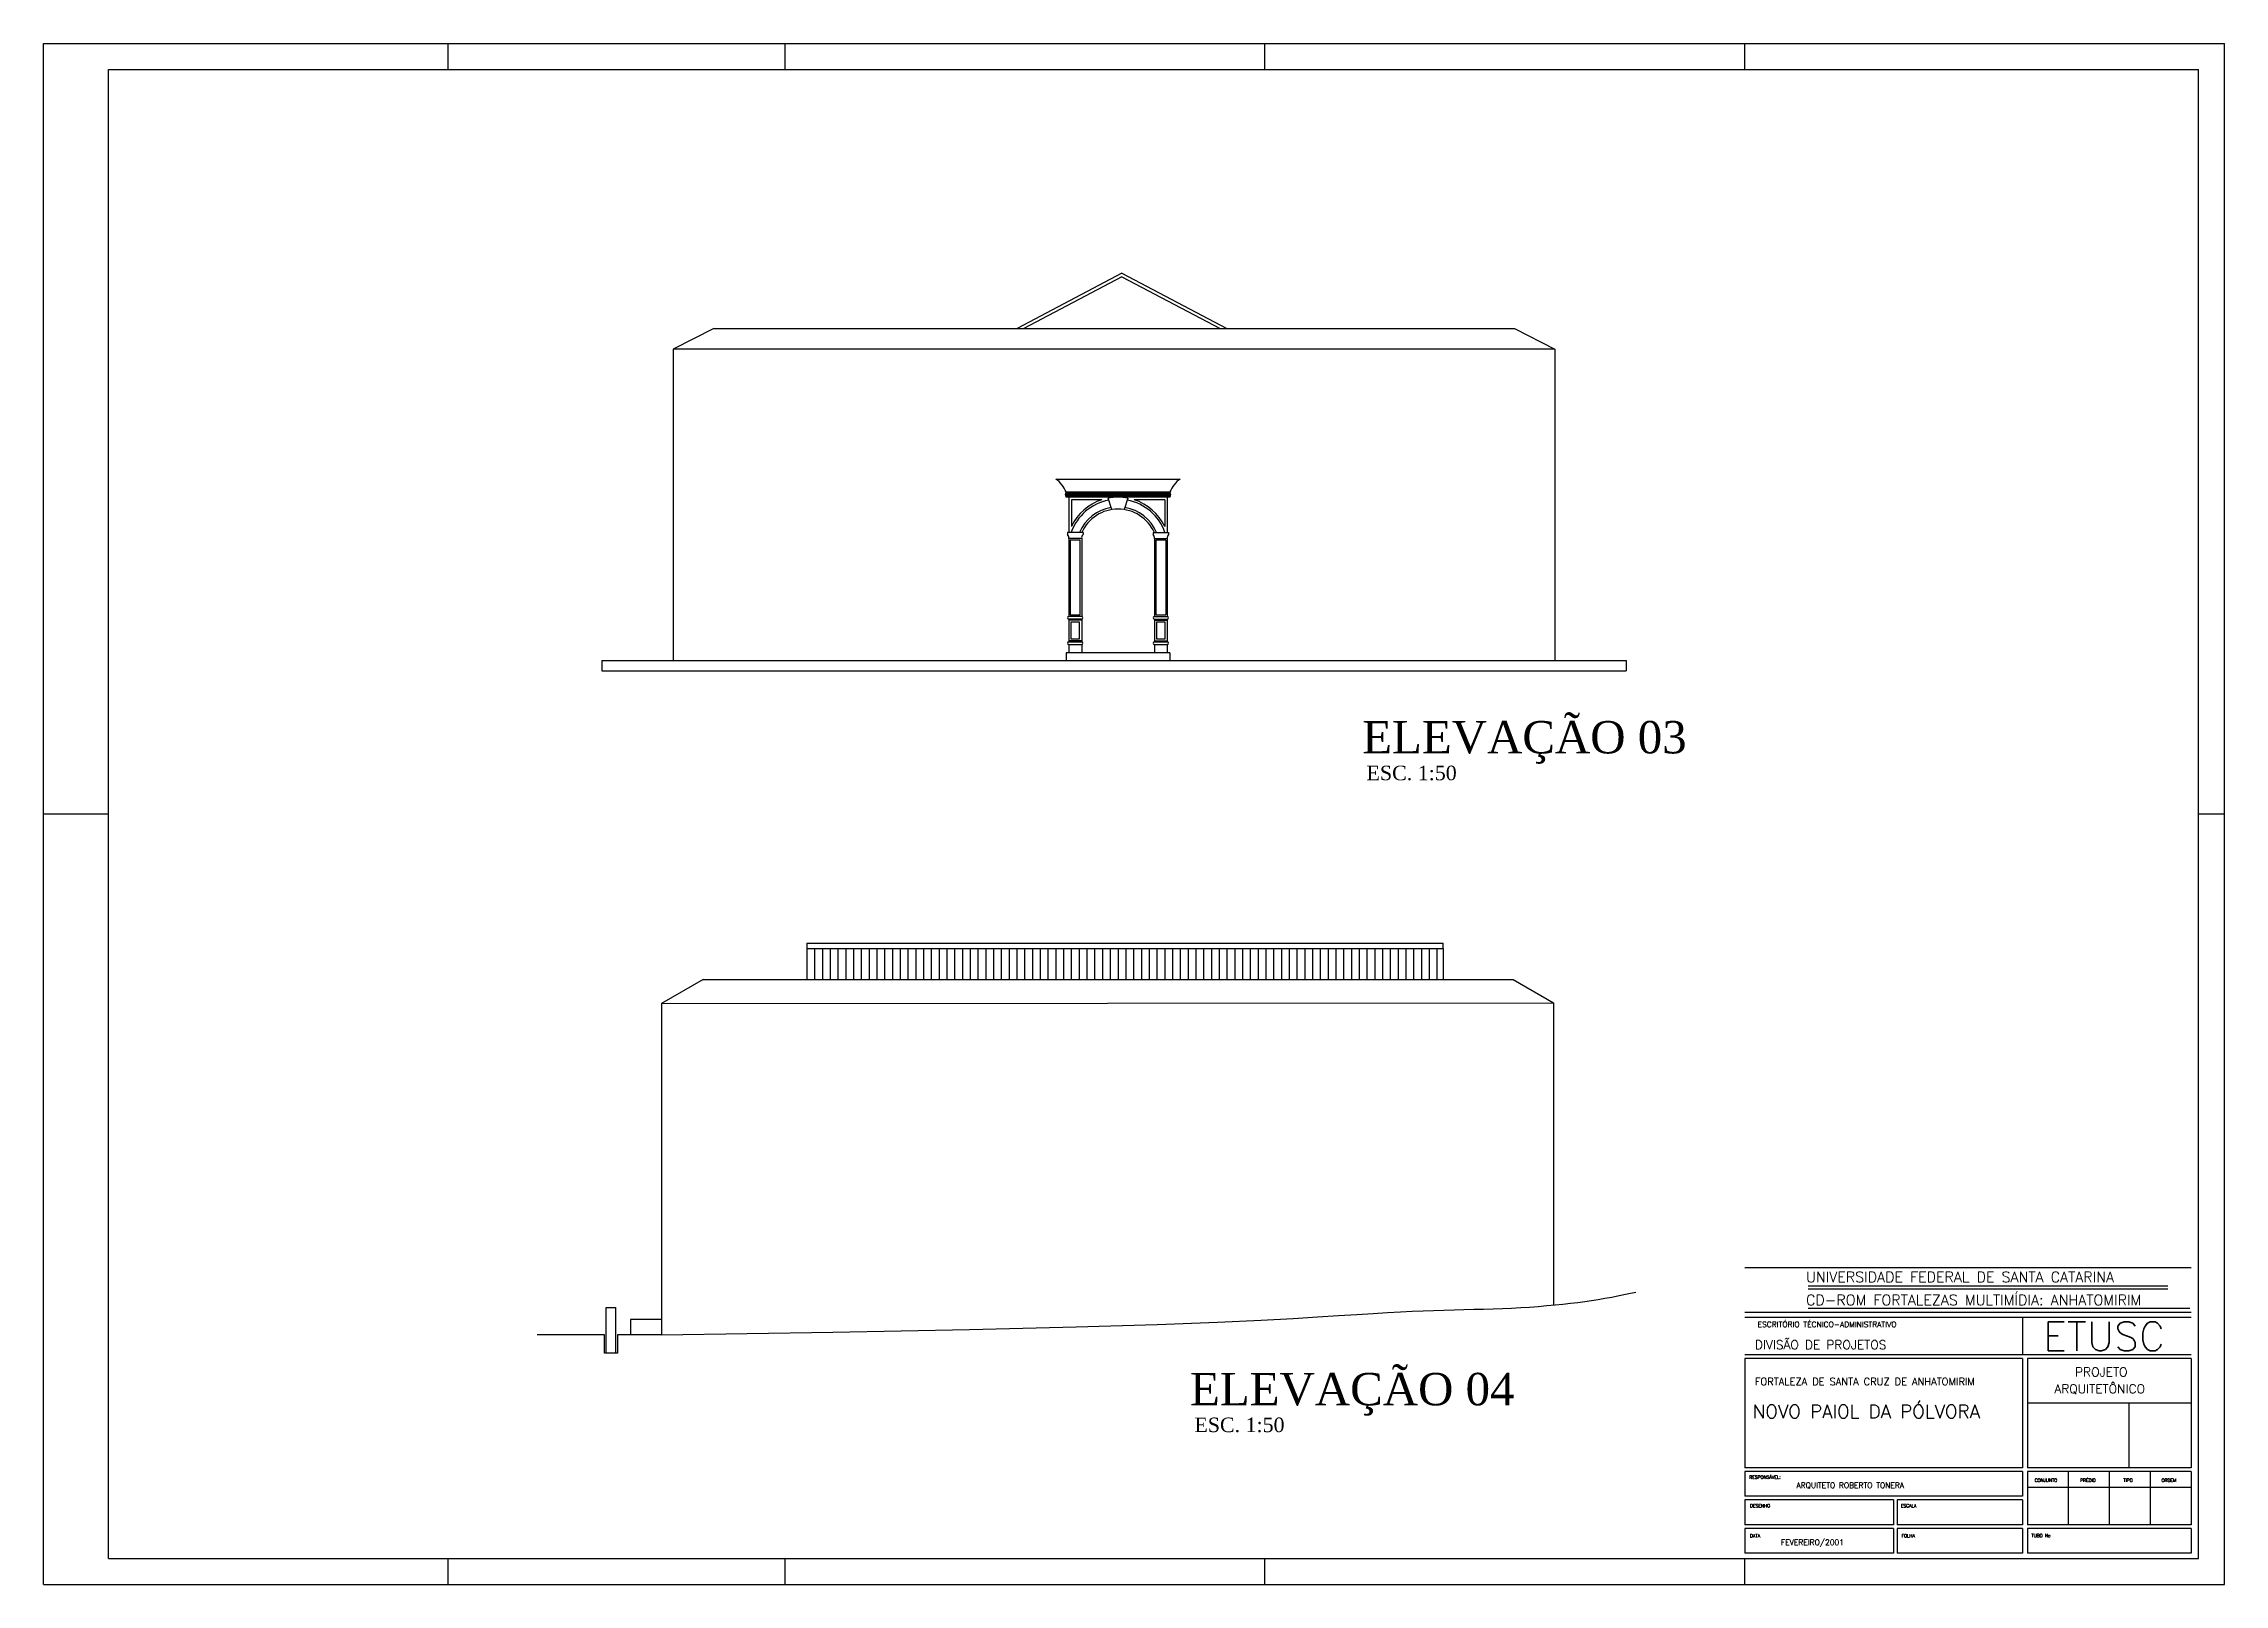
# Model space of a CAD drawing. Extents: x -873 to 2093, y -1229 to 202.
# Drawn here: x 163 to 1004, y -1229 to -635 of the extents above; entities that cross this region are included whole.
import ezdxf

# ---------------------------------------------------------------- set-up
doc = ezdxf.new("R2010")
doc.units = 0
doc.header["$MEASUREMENT"] = 0
for name, color, linetype in [('MARGEMINT', 6, 'CONTINUOUS'), ('MARGEMTEXT', 1, 'CONTINUOUS'), ('MARGEXT', 2, 'CONTINUOUS'), ('MARGINT', 6, 'CONTINUOUS'), ('PAREDE', 1, 'CONTINUOUS'), ('TEXT1', 3, 'CONTINUOUS'), ('TEXT2', 6, 'CONTINUOUS')]:
    doc.layers.add(name, color=color, linetype=linetype)
doc.styles.add('ROMANS', font='romans')
doc.styles.add('TIMES', font='TIMES.TTF')

msp = doc.modelspace()

# ---------------------------------------------------------------- linework, layer by layer
at = {"layer": 'MARGEMINT'}
for p, q in [((991.131156, -1107.027318), (819.000009, -1107.027318)), ((991.131156, -1124.240433), (819.000009, -1124.240433)), ((991.131156, -1126.153001), (819.000009, -1126.153001)), ((991.131156, -1140.497263), (819.000009, -1140.497263))]:
    msp.add_line(p, q, dxfattribs=at)
at = {"layer": 'MARGEMTEXT'}
for p, q in [((926.103834, -1126.153001), (926.103834, -1140.497263)), ((926.103834, -1141.93169), (819.000009, -1141.93169)), ((819.000009, -1141.93169), (819.000009, -1184.008192)), ((926.103834, -1141.93169), (926.103834, -1184.008192)), ((991.131156, -1141.93169), (928.016402, -1141.93169)), ((928.016402, -1141.93169), (928.016402, -1184.008192)), ((991.131156, -1141.93169), (991.131156, -1184.008192)), ((991.131156, -1159.144804), (928.016402, -1159.144804)), ((967.179817, -1159.144804), (967.179817, -1184.008192)), ((926.103834, -1184.008192), (819.000009, -1184.008192)), ((926.103834, -1185.442619), (819.000009, -1185.442619)), ((819.000009, -1185.442619), (819.000009, -1195.00546)), ((926.103834, -1185.442619), (926.103834, -1195.00546)), ((991.131156, -1184.008192), (928.016402, -1184.008192)), ((928.016402, -1185.442619), (928.016402, -1206.002728)), ((991.131156, -1185.442619), (928.016402, -1185.442619)), ((943.795091, -1185.442619), (943.795091, -1206.002728)), ((959.573779, -1185.442619), (959.573779, -1206.002728)), ((975.352468, -1185.442619), (975.352468, -1206.002728)), ((991.131156, -1185.442619), (991.131156, -1206.002728)), ((991.131156, -1191.658466), (928.016402, -1191.658466)), ((926.103834, -1195.00546), (819.000009, -1195.00546)), ((876.377058, -1196.439886), (819.000009, -1196.439886)), ((819.000009, -1196.439886), (819.000009, -1206.002728)), ((876.377058, -1196.439886), (876.377058, -1206.002728)), ((926.103834, -1196.439886), (877.811484, -1196.439886)), ((877.811484, -1196.439886), (877.811484, -1206.002728)), ((926.103834, -1196.439886), (926.103834, -1206.002728)), ((876.377058, -1206.002728), (819.000009, -1206.002728)), ((876.377058, -1207.437154), (819.000009, -1207.437154)), ((819.000009, -1207.437154), (819.000009, -1216.999996)), ((876.377058, -1207.437154), (876.377058, -1216.999996)), ((926.103834, -1206.002728), (877.811484, -1206.002728)), ((926.103834, -1207.437154), (877.811484, -1207.437154)), ((877.811484, -1207.437154), (877.811484, -1216.999996)), ((926.103834, -1207.437154), (926.103834, -1216.999996)), ((991.131156, -1206.002728), (928.016402, -1206.002728)), ((991.131156, -1207.437154), (928.016402, -1207.437154)), ((928.016402, -1207.437154), (928.016402, -1216.999996)), ((991.131156, -1207.437154), (991.131156, -1216.999996)), ((876.377058, -1216.999996), (819.000009, -1216.999996)), ((926.103834, -1216.999996), (877.811484, -1216.999996)), ((991.131156, -1216.999996), (928.016402, -1216.999996))]:
    msp.add_line(p, q, dxfattribs=at)
at = {"layer": 'MARGEXT'}
for p, q in [((162.999999, -1229), (162.999999, -635)), ((162.999999, -635), (1003.999999, -635)), ((318.999999, -645), (318.999999, -635)), ((448.999999, -645), (448.999999, -635)), ((633.999999, -645), (633.999999, -635)), ((818.999999, -645), (818.999999, -635)), ((1003.999999, -1229), (1003.999999, -635)), ((162.999999, -932), (187.999999, -932)), ((993.999999, -932), (1003.999999, -932)), ((318.999999, -1229), (318.999999, -1219)), ((448.999999, -1229), (448.999999, -1219)), ((633.999999, -1229), (633.999999, -1219)), ((818.999999, -1229), (818.999999, -1219)), ((162.999999, -1229), (1003.999999, -1229))]:
    msp.add_line(p, q, dxfattribs=at)
at = {"layer": 'MARGINT'}
for p, q in [((187.999999, -1219), (187.999999, -645)), ((187.999999, -645), (993.999999, -645)), ((993.999999, -1219), (993.999999, -645)), ((187.999999, -1219), (993.999999, -1219))]:
    msp.add_line(p, q, dxfattribs=at)
at = {"layer": 'PAREDE', "color": 5}
for p, q in [((745.843434, -752.852286), (405.843434, -752.852286)), ((745.843434, -752.852286), (745.843434, -872.852286)), ((417.329911, -995.851505), (401.329911, -1005.082274)), ((729.729911, -995.851505), (745.329911, -1004.851505)), ((401.329911, -1005.082274), (745.329911, -1004.851505)), ((401.329911, -1005.082274), (401.329911, -1132.851505))]:
    msp.add_line(p, q, dxfattribs=at)
at = {"layer": 'PAREDE', "color": 4}
for p, q in [((553.343434, -802.852286), (601.343434, -802.852286)), ((597.343434, -809.852286), (557.343434, -809.852286)), ((571.084014, -810.852286), (559.343434, -810.852286)), ((574.943434, -814.635252), (573.543434, -810.211476)), ((581.143434, -810.211476), (579.743434, -814.635252)), ((595.343434, -810.852286), (583.602854, -810.852286)), ((563.843434, -823.446952), (557.843434, -823.446952)), ((590.843434, -823.446952), (596.843434, -823.446952)), ((563.343434, -825.846952), (558.343434, -825.846952)), ((563.343434, -825.846952), (563.343434, -855.846952)), ((591.343434, -825.846952), (596.343434, -825.846952)), ((596.343434, -825.846952), (596.343434, -855.846952)), ((563.343434, -855.846952), (558.343434, -855.846952)), ((563.343434, -856.846952), (558.343434, -856.846952)), ((563.343434, -857.246952), (558.343434, -857.246952)), ((563.343434, -856.846952), (563.343434, -865.646952)), ((591.343434, -855.846952), (596.343434, -855.846952)), ((591.343434, -856.846952), (596.343434, -856.846952)), ((591.343434, -857.246952), (596.343434, -857.246952)), ((596.343434, -856.846952), (596.343434, -865.646952)), ((563.343434, -865.246952), (558.343434, -865.246952)), ((558.343434, -865.646952), (563.343434, -865.646952)), ((563.343434, -865.646952), (558.343434, -865.646952)), ((591.343434, -865.246952), (596.343434, -865.246952)), ((591.343434, -865.646952), (596.343434, -865.646952)), ((591.343434, -865.646952), (596.343434, -865.646952)), ((597.343434, -869.852286), (557.343434, -869.852286)), ((558.343434, -866.646952), (563.343434, -866.646952)), ((563.343434, -866.646952), (563.343434, -869.852286)), ((591.343434, -866.646952), (596.343434, -866.646952)), ((596.343434, -866.646952), (596.343434, -869.852286)), ((457.329911, -983.851505), (702.729911, -983.851505)), ((457.329911, -983.851505), (457.329911, -995.851505)), ((389.329911, -1126.851505), (389.329911, -1132.851505)), ((401.329911, -1126.851505), (389.329911, -1126.851505))]:
    msp.add_line(p, q, dxfattribs=at)
at = {"layer": 'PAREDE', "color": 3}
for p, q in [((558.943434, -826.446952), (558.943434, -855.246952)), ((562.743434, -826.446952), (558.943434, -826.446952)), ((562.743434, -855.246952), (562.743434, -826.446952)), ((591.943434, -826.446952), (591.943434, -855.246952)), ((595.743434, -826.446952), (591.943434, -826.446952)), ((595.743434, -826.446952), (595.743434, -855.246952)), ((558.943434, -855.246952), (562.743434, -855.246952)), ((591.943434, -855.246952), (595.743434, -855.246952)), ((559.143434, -858.046952), (559.143434, -864.446952)), ((562.543434, -858.046952), (559.143434, -858.046952)), ((559.143434, -864.446952), (562.543434, -864.446952)), ((562.543434, -864.446952), (562.543434, -858.046952)), ((592.143434, -858.046952), (592.143434, -864.446952)), ((595.543434, -858.046952), (592.143434, -858.046952)), ((592.143434, -864.446952), (595.543434, -864.446952)), ((595.543434, -864.446952), (595.543434, -858.046952))]:
    msp.add_line(p, q, dxfattribs=at)
at = {"layer": 'PAREDE'}
for p, q in [((378.262795, -872.852286), (773.312979, -872.852286)), ((378.262795, -872.852286), (378.262795, -876.852286)), ((378.262795, -876.852286), (773.312979, -876.852286))]:
    msp.add_line(p, q, dxfattribs=at)
at = {"layer": 'PAREDE', "color": 2}
for p, q in [((457.329911, -981.851505), (702.729911, -981.851505)), ((457.329911, -981.851505), (457.329911, -983.851505)), ((702.729911, -983.851505), (702.729911, -981.851505))]:
    msp.add_line(p, q, dxfattribs=at)
at = {"layer": 'PAREDE', "color": 1}
for p, q in [((460.329911, -983.851505), (460.329911, -995.851505)), ((463.329911, -983.851505), (463.329911, -995.851505)), ((466.329911, -983.851505), (466.329911, -995.851505)), ((469.329911, -983.851505), (469.329911, -995.851505)), ((472.329911, -983.851505), (472.329911, -995.851505)), ((475.329911, -983.851505), (475.329911, -995.851505)), ((478.329911, -983.851505), (478.329911, -995.851505)), ((481.329911, -983.851505), (481.329911, -995.851505)), ((484.329911, -983.851505), (484.329911, -995.851505)), ((487.329911, -983.851505), (487.329911, -995.851505)), ((490.329911, -983.851505), (490.329911, -995.851505)), ((493.329911, -983.851505), (493.329911, -995.851505)), ((496.329911, -983.851505), (496.329911, -995.851505)), ((499.329911, -983.851505), (499.329911, -995.851505)), ((502.329911, -983.851505), (502.329911, -995.851505)), ((505.329911, -983.851505), (505.329911, -995.851505)), ((508.329911, -983.851505), (508.329911, -995.851505)), ((511.329911, -983.851505), (511.329911, -995.851505)), ((514.329911, -983.851505), (514.329911, -995.851505)), ((517.329911, -983.851505), (517.329911, -995.851505)), ((520.329911, -983.851505), (520.329911, -995.851505)), ((523.329911, -983.851505), (523.329911, -995.851505)), ((526.329911, -983.851505), (526.329911, -995.851505)), ((529.329911, -983.851505), (529.329911, -995.851505)), ((532.329911, -983.851505), (532.329911, -995.851505)), ((535.329911, -983.851505), (535.329911, -995.851505)), ((538.329911, -983.851505), (538.329911, -995.851505)), ((541.329911, -983.851505), (541.329911, -995.851505)), ((544.329911, -983.851505), (544.329911, -995.851505)), ((547.329911, -983.851505), (547.329911, -995.851505)), ((550.329911, -983.851505), (550.329911, -995.851505)), ((553.329911, -983.851505), (553.329911, -995.851505)), ((556.329911, -983.851505), (556.329911, -995.851505)), ((559.329911, -983.851505), (559.329911, -995.851505)), ((562.329911, -983.851505), (562.329911, -995.851505)), ((565.329911, -983.851505), (565.329911, -995.851505)), ((568.329911, -983.851505), (568.329911, -995.851505)), ((571.329911, -983.851505), (571.329911, -995.851505)), ((574.329911, -983.851505), (574.329911, -995.851505)), ((577.329911, -983.851505), (577.329911, -995.851505)), ((580.329911, -983.851505), (580.329911, -995.851505)), ((583.329911, -983.851505), (583.329911, -995.851505)), ((586.329911, -983.851505), (586.329911, -995.851505)), ((589.329911, -983.851505), (589.329911, -995.851505)), ((592.329911, -983.851505), (592.329911, -995.851505)), ((595.329911, -983.851505), (595.329911, -995.851505)), ((598.329911, -983.851505), (598.329911, -995.851505)), ((601.329911, -983.851505), (601.329911, -995.851505)), ((604.329911, -983.851505), (604.329911, -995.851505)), ((607.329911, -983.851505), (607.329911, -995.851505)), ((610.329911, -983.851505), (610.329911, -995.851505)), ((613.329911, -983.851505), (613.329911, -995.851505)), ((616.329911, -983.851505), (616.329911, -995.851505)), ((619.329911, -983.851505), (619.329911, -995.851505)), ((622.329911, -983.851505), (622.329911, -995.851505)), ((625.329911, -983.851505), (625.329911, -995.851505)), ((628.329911, -983.851505), (628.329911, -995.851505)), ((631.329911, -983.851505), (631.329911, -995.851505)), ((634.329911, -983.851505), (634.329911, -995.851505)), ((637.329911, -983.851505), (637.329911, -995.851505)), ((640.329911, -983.851505), (640.329911, -995.851505)), ((643.329911, -983.851505), (643.329911, -995.851505)), ((646.329911, -983.851505), (646.329911, -995.851505)), ((649.329911, -983.851505), (649.329911, -995.851505)), ((652.329911, -983.851505), (652.329911, -995.851505)), ((655.329911, -983.851505), (655.329911, -995.851505)), ((658.329911, -983.851505), (658.329911, -995.851505)), ((661.329911, -983.851505), (661.329911, -995.851505)), ((664.329911, -983.851505), (664.329911, -995.851505)), ((667.329911, -983.851505), (667.329911, -995.851505)), ((670.329911, -983.851505), (670.329911, -995.851505)), ((673.329911, -983.851505), (673.329911, -995.851505)), ((676.329911, -983.851505), (676.329911, -995.851505)), ((679.329911, -983.851505), (679.329911, -995.851505)), ((682.329911, -983.851505), (682.329911, -995.851505)), ((685.329911, -983.851505), (685.329911, -995.851505)), ((688.329911, -983.851505), (688.329911, -995.851505)), ((691.329911, -983.851505), (691.329911, -995.851505)), ((694.329911, -983.851505), (694.329911, -995.851505)), ((697.329911, -983.851505), (697.329911, -995.851505)), ((700.329911, -983.851505), (700.329911, -995.851505))]:
    msp.add_line(p, q, dxfattribs=at)
at = {"layer": 'PAREDE', "color": 7}
for p, q in [((379.329911, -1132.851505), (353.349635, -1132.851505)), ((379.329911, -1139.851505), (379.329911, -1132.851505)), ((401.329911, -1132.851505), (384.329911, -1132.851505)), ((384.329911, -1132.851505), (384.329911, -1139.851505)), ((384.329911, -1139.851505), (379.329911, -1139.851505))]:
    msp.add_line(p, q, dxfattribs=at)
at = {"layer": 'PAREDE', "color": 4}
for points in [[(578.843434, -723.495314), (538.390816, -744.852286)], [(578.843434, -724.852286), (540.961081, -744.852286)], [(578.843434, -723.495314), (619.296052, -744.852286)], [(578.843434, -724.852286), (616.725787, -744.852286)], [(557.343434, -807.852286), (597.343434, -807.852286)], [(558.343434, -809.852286), (558.343434, -823.446952)], [(559.343434, -810.852286), (559.343434, -821.143564)], [(595.343434, -810.852286), (595.343434, -821.143564)], [(596.343434, -809.852286), (596.343434, -823.446952)], [(557.843434, -823.446952), (557.843434, -824.302324)], [(563.843434, -823.446952), (563.843434, -824.302324)], [(590.843434, -823.446952), (590.843434, -824.302324)], [(596.843434, -823.446952), (596.843434, -824.302324)], [(558.343434, -825.846952), (558.343434, -855.846952)], [(591.343434, -825.846952), (591.343434, -855.846952)], [(558.343434, -856.846952), (558.343434, -865.646952)], [(591.343434, -856.846952), (591.343434, -865.646952)], [(557.343434, -869.852286), (557.343434, -872.852286)], [(558.343434, -866.646952), (558.343434, -869.852286)], [(591.343434, -866.646952), (591.343434, -869.852286)], [(597.343434, -869.852286), (597.343434, -872.852286)], [(702.729911, -983.851505), (702.729911, -995.851505)]]:
    msp.add_lwpolyline(points, dxfattribs=at)
at = {"layer": 'PAREDE', "color": 5}
for points in [[(421.443434, -744.852286), (405.843434, -752.852286)], [(421.443434, -744.852286), (619.296052, -744.852286)], [(619.296052, -744.852286), (730.243434, -744.852286)], [(730.243434, -744.852286), (745.843434, -752.852286)], [(405.843434, -752.852286), (405.843434, -872.852286)], [(417.329911, -995.851505), (702.729911, -995.851505)], [(702.729911, -995.851505), (729.729911, -995.851505)], [(745.329911, -1004.851505), (745.329911, -1121.386578)]]:
    msp.add_lwpolyline(points, dxfattribs=at)
at = {"layer": 'PAREDE', "color": 2}
for points in [[(556.954653, -808.852286), (597.732215, -808.852286)], [(557.041641, -808.352286), (597.645227, -808.352286)], [(557.041641, -809.352286), (597.645227, -809.352286)]]:
    msp.add_lwpolyline(points, dxfattribs=at)
at = {"layer": 'PAREDE'}
for points in [[(773.312979, -872.852286), (773.312979, -876.852286)], [(401.329911, -1132.851505), (467.341854, -1131.733273), (520.035897, -1130.683904), (561.157596, -1129.704816), (592.452504, -1128.797425), (615.666175, -1127.963151), (632.544165, -1127.20341), (644.832026, -1126.51962), (654.275313, -1125.913199), (662.350387, -1125.384277), (669.456834, -1124.927834), (675.725044, -1124.537561), (681.28541, -1124.207151), (686.268324, -1123.930294), (690.804177, -1123.700684), (695.023362, -1123.512011), (699.056269, -1123.357967), (703.011546, -1123.231964), (706.910861, -1123.126288), (710.754137, -1123.032945), (714.541297, -1122.94394), (718.272264, -1122.851279), (721.946962, -1122.746968), (725.565312, -1122.623013), (729.127239, -1122.471419), (732.630829, -1122.286091), (736.066821, -1122.068528), (739.424118, -1121.822129), (742.691623, -1121.550292), (745.858238, -1121.256416), (748.912865, -1120.943899), (751.844408, -1120.61614), (754.641769, -1120.276536), (757.305958, -1119.926127), (759.886409, -1119.55651), (762.444666, -1119.156922), (765.04227, -1118.716602), (767.740764, -1118.224787), (770.60169, -1117.670714), (773.686589, -1117.043622), (777.057005, -1116.332748)]]:
    msp.add_lwpolyline(points, dxfattribs=at)
at = {"layer": 'PAREDE', "color": 4}
msp.add_lwpolyline([(383.558253, -1139.851505), (379.992802, -1139.851505), (379.992802, -1122.253398), (383.558253, -1122.253398)], close=True, dxfattribs=at)
for centre, radius, start, end in [((547.028673, -812.004095), 11.118984, 21.925347086, 55.394269422), ((607.658195, -812.004095), 11.118984, 124.605730578, 158.074652914), ((558.435113, -808.852286), 1.48046, 137.509683882, 222.490316118), ((577.343434, -829.835841), 19.988889, 108.248863313, 154.223904652), ((577.343434, -829.835841), 15.388889, 24.529547456, 155.470452544), ((577.343434, -829.835841), 19.988889, 79.041052213, 100.958947787), ((577.343434, -829.835841), 19.988889, 25.776095348, 71.751136687), ((596.251755, -808.852286), 1.48046, 317.509683882, 42.490316118), ((556.960175, -825.441477), 1.441463, 343.662559714, 52.211252925), ((564.726693, -825.441477), 1.441463, 127.788747075, 196.337440286), ((589.960175, -825.441477), 1.441463, 343.662559714, 52.211252925), ((597.726693, -825.441477), 1.441463, 127.788747075, 196.337440286), ((558.372953, -856.346952), 0.500871, 93.378742427, 266.621257573), ((563.313915, -856.346952), 0.500871, 273.378742427, 86.621257573), ((591.372953, -856.346952), 0.500871, 93.378742427, 266.621257573), ((596.313915, -856.346952), 0.500871, 273.378742427, 86.621257573), ((558.372953, -866.146952), 0.500871, 93.378742427, 266.621257573), ((563.313915, -866.146952), 0.500871, 273.378742427, 86.621257573), ((591.372953, -866.146952), 0.500871, 93.378742427, 266.621257573), ((596.313915, -866.146952), 0.500871, 273.378742427, 86.621257573)]:
    msp.add_arc(centre, radius, start, end, dxfattribs=at)
at = {"layer": 'PAREDE', "color": 3}
for radius, start, end in [(19.188889, 100.682395419, 160.552236982), (16.188889, 99.399686377, 156.756068883), (16.188889, 23.243931117, 80.600313623), (19.188889, 19.447763018, 79.317604581)]:
    msp.add_arc((577.343434, -829.835841), radius, start, end, dxfattribs=at)
at = {"layer": 'TEXT1'}
for p, q in [((982.131156, -1113.970146), (843.469954, -1113.970146)), ((982.131156, -1115.175266), (843.469954, -1115.175266)), ((990.629899, -1122.603456), (843.469954, -1122.603456))]:
    msp.add_line(p, q, dxfattribs=at)

# ---------------------------------------------------------------- texts
at = {"layer": 'TEXT1', "style": 'ROMANS'}
for s, height, p in [('UNIVERSIDADE FEDERAL DE SANTA CATARINA', 4.01639344, (842.689442, -1112.517998)), ('CD-ROM FORTALEZAS MULTIMÍDIA: ANHATOMIRIM', 4.01639344, (842.664771, -1121.361082)), ('DIVISÃO DE PROJETOS', 3.44262295, (822.92004, -1138.339799)), ('ESCRITÓRIO TÉCNICO-ADMINISTRATIVO', 2.12233962, (823.981922, -1129.85044)), ('FORTALEZA DE SANTA CRUZ DE ANHATOMIRIM', 2.78852459, (822.92204, -1152.205821)), ('ARQUITETÔNICO', 3.44262295, (938.42004, -1155.339799)), ('PROJETO', 3.442623, (946.42004, -1148.839799)), ('NOVO PAIOL DA PÓLVORA', 5.16393443, (822.094659, -1164.935986)), ('RESPONSÁVEL:', 1.2431694, (820.796273, -1188.288371)), ('ARQUITETO ROBERTO TONERA', 2.12233962, (838.981922, -1191.85044)), ('CONJUNTO  ', 1.2431694, (930.835024, -1189.474358)), ('PRÉDIO', 1.2431694, (948.389659, -1189.474358)), ('TIPO', 1.2431694, (965.080958, -1189.474358)), ('ORDEM', 1.2431694, (979.757786, -1189.474358)), ('DESENHO                       ', 1.2431694, (821.079294, -1199.325179)), ('ESCALA', 1.2431694, (879.211041, -1199.325179)), ('DATA                              ', 1.2431694, (821.079294, -1210.893058)), ('FOLHA', 1.2431694, (879.498822, -1210.893058)), ('TUBO No', 1.2431694, (929.598478, -1210.805063)), ('FEVEREIRO/2001', 2.12233962, (832.981922, -1213.85044))]:
    msp.add_text(s, height=height, dxfattribs=at).set_placement(p)
at = {"layer": 'TEXT1', "attachment_point": 1, "style": 'TIMES'}
for s, insert, char_height, width in [('ELEVAÇÃO 03', (671.493999, -896.152118), 12.48, 147.6787), ('ESC. 1:50', (673.175368, -913.378676), 5.6, 53.2566537), ('ELEVAÇÃO 04', (605.101914, -1147.478591), 12.48, 147.6787), ('ESC. 1:50', (606.783282, -1164.705149), 5.6, 53.2566537)]:
    msp.add_mtext(s, dxfattribs=dict(at, insert=insert, char_height=char_height, width=width))
at = {"layer": 'TEXT2', "style": 'ROMANS'}
msp.add_text('ETUSC', height=11.1926018, dxfattribs=at).set_placement((934.111893, -1139.005301))

doc.saveas('drawing.dxf')
